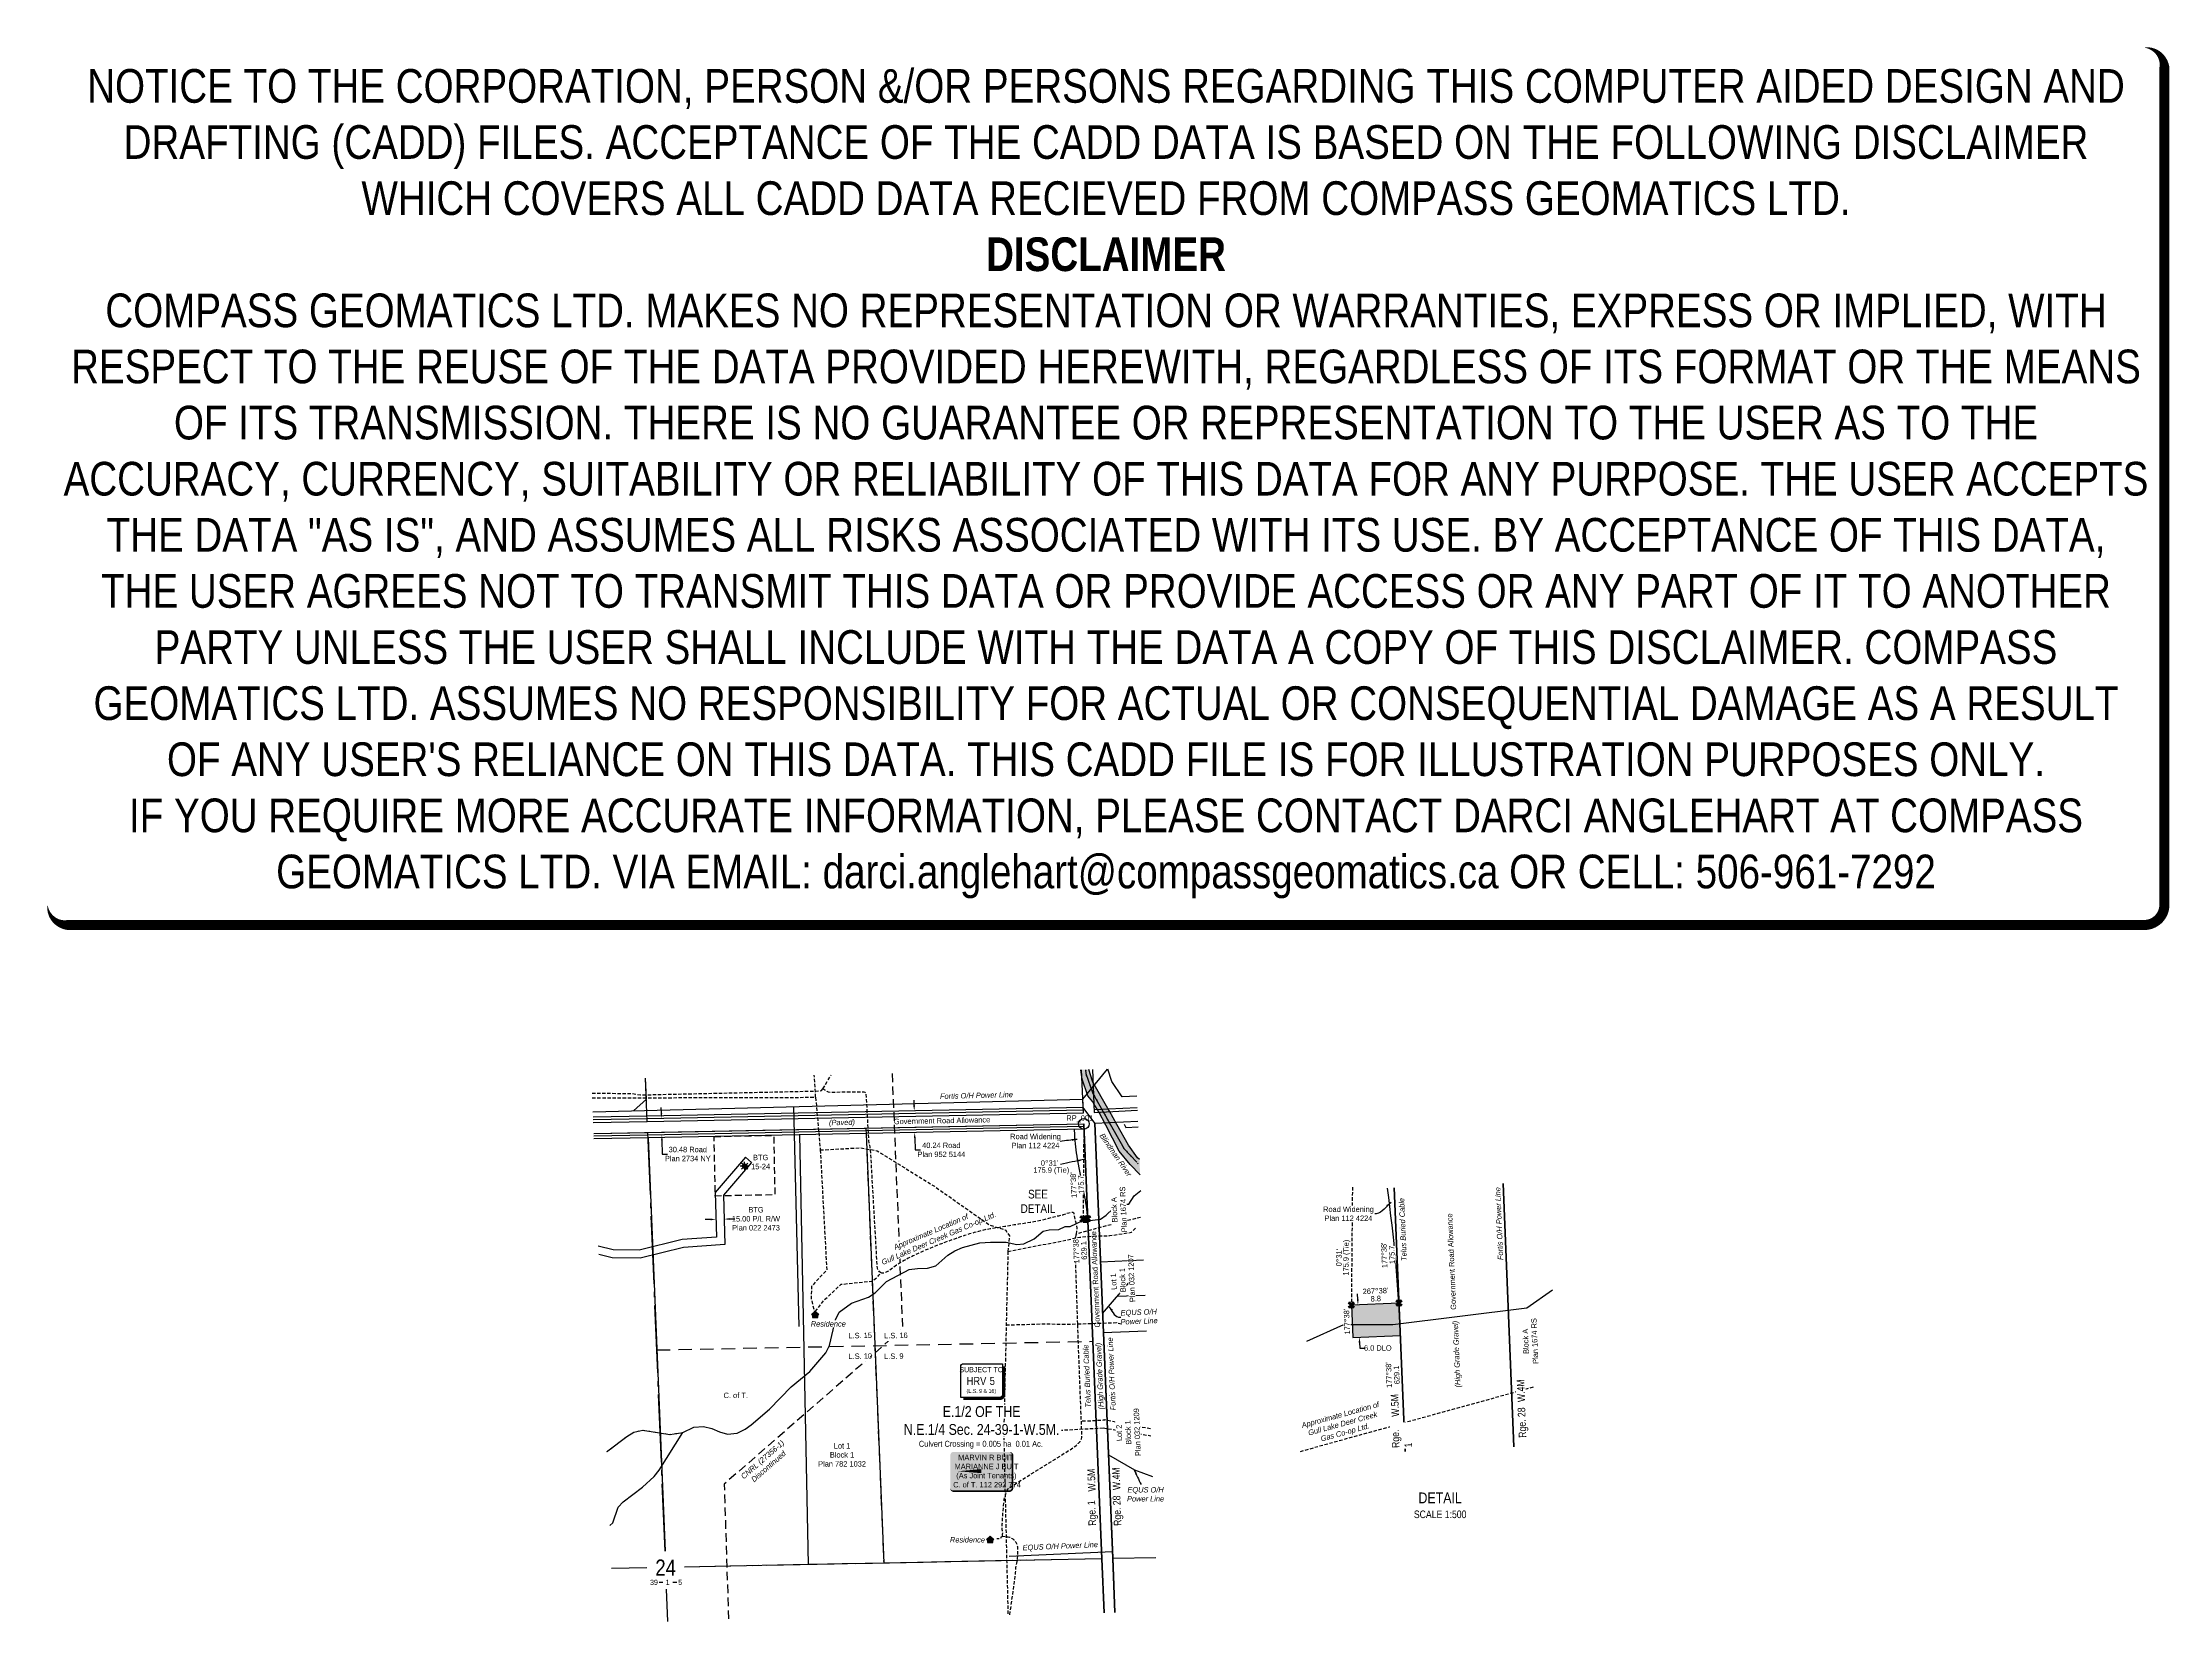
# Model space of a CAD drawing. Extents: x 702136 to 706067, y 5806320 to 5809239.
import ezdxf
from ezdxf.enums import TextEntityAlignment as Align

# ---------------------------------------------------------------- set-up
doc = ezdxf.new("R2010")
doc.units = 0
doc.header["$LTSCALE"] = 5
doc.header["$PDSIZE"] = 0.5
for name, pattern in [('foc-ACCESSROAD', [3.75, 2.5, -1.25]), ('foc-LSD', [8, 5, -3]), ('foc-QUARTERLINE', [33, 25, -3, 2, -3]), ('foc-TIELINE', [1.875, 1.25, -0.625]), ('foc-WHEELTRACKS', [2, 0.4, -1.6]), ('HIDDEN2', [4.7625, 3.175, -1.5875]), ('UG_PIPE', [1.875, 1.25, -0.625])]:
    doc.linetypes.add(name, pattern=pattern)
doc.layers.get('Defpoints').update_dxf_attribs({"color": 9})
for name, color, linetype in [('10', 1, 'Continuous'), ('35', 37, 'Continuous'), ('9', 3, 'Continuous'), ('AS-PIPE-UG', 44, 'UG_PIPE'), ('AS-PIPE-UG-T', 44, 'Continuous'), ('AS-POWER', 104, 'foc-POWER'), ('AS-POWER-T', 104, 'Continuous'), ('AS-RESIDENCE', 14, 'Continuous'), ('AS-TELUS', 224, 'foc-TEL'), ('C-SYMBOL', 7, 'Continuous'), ('CG-NOTES', 7, 'Continuous'), ('CTW', 7, 'Continuous'), ('D-TXT', 6, 'Continuous'), ('DETAIL-T', 7, 'Continuous'), ('F-RW', 190, 'Continuous'), ('F-WS', 190, 'foc-ACCESSROAD'), ('F-WS-S', 8, 'Continuous'), ('L-AREAREQUIRED', 7, 'Continuous'), ('L-BD', 7, 'Continuous'), ('L-BD1', 253, 'Continuous'), ('L-MON', 1, 'Continuous'), ('L-ROAD-T', 7, 'Continuous'), ('L-SEC', 7, 'Continuous'), ('L-SECLBL', 7, 'Continuous'), ('L-SECQ', 8, 'foc-QUARTERLINE'), ('L-SECTION-LSD', 7, 'foc-LSD'), ('L-TIE', 7, 'foc-TIELINE'), ('L-TITLEDB', 4, 'Continuous'), ('L-TITLEDB-T', 4, 'Continuous'), ('P-PROPOSED', 10, 'Continuous'), ('P-PROPOSED-H', 21, 'Continuous'), ('P-TXT', 4, 'Continuous'), ('T-EXISTING RTF', 220, 'HIDDEN2'), ('T-WATER', 160, 'Continuous'), ('T-WATER-H', 133, 'Continuous'), ('T-WATER-P3', 160, 'foc-WHEELTRACKS'), ('T-WATER-T', 170, 'Continuous')]:
    doc.layers.add(name, color=color, linetype=linetype)
doc.layers.add('DISCLAIMER', color=7, linetype='Continuous', plot=False)
doc.layers.add('T-TEXT', color=48, linetype='Continuous', lineweight=18)
doc.styles.add('100L', font='ARIALN.TTF', dxfattribs={"height": 11})
doc.styles.add('175L', font='ARIALN.TTF', dxfattribs={"height": 20})
doc.styles.add('80', font='ARIALN.TTF', dxfattribs={"height": 10})
doc.styles.add('80CG', font='ARIALN.TTF', dxfattribs={"height": 10})
doc.styles.add('80L', font='ARIALN.TTF', dxfattribs={"height": 10})
doc.styles.add('80LS', font='ARIALNI.TTF', dxfattribs={"height": 10})
doc.styles.add('foc-LtypeFont', font='ARIALN.TTF', dxfattribs={"height": 7.35})
doc.styles.add('HRV', font='ARIALN.TTF', dxfattribs={"height": 3})
doc.styles.add('MtXpl_Arial_Narrow', font='ARIALNI.TTF')
doc.styles.add('SIMPLEX', font='ARIALN.TTF')
doc.linetypes.add('foc-POWER', pattern='A,6,-1,["P",foc-LtypeFont,S=0.2,R=0,X=-0.625,Y=-0.75],-1.24,4', length=12.24)
doc.linetypes.add('foc-POWER-NOLINE', pattern='A,0,-4,["P",foc-LtypeFont,S=0.2,R=0,X=-0.625,Y=-0.75],-8.24', length=12.24)
doc.linetypes.add('foc-TEL', pattern='A,2,-1,["T",foc-LtypeFont,S=0.2,R=0,X=-0.425,Y=-0.75],-1.24,8', length=12.24)
doc.linetypes.add('foc-TEL-NOLINE', pattern='A,0,-2,["T",foc-LtypeFont,S=0.2,R=0,X=-0.425,Y=-0.75],-10.24', length=12.24)
doc.linetypes.add('foc-TOPO-flowdirection-NOLINE', pattern='A,0,[">",foc-LtypeFont,S=0.3,R=0,X=0,Y=-0.945],-20,[">",foc-LtypeFont,S=0.3,R=0,X=0,Y=-0.945],0', length=20)
doc.dimstyles.new('Compass 5 000', dxfattribs={"dimscale": 5, "dimtxt": 9, "dimasz": 2, "dimexe": 0.2, "dimexo": 0.0625, "dimgap": 0.5, "dimtad": 0, "dimtih": 1, "dimtoh": 1, "dimzin": 0, "dimdsep": 46, "dimtxsty": '80CG', "dimcen": 0.1, "dimse1": 1, "dimse2": 1, "dimclrd": 256, "dimclrt": 256, "dimaunit": 1, "dimadec": 4, "dimazin": 0, "dimtfac": 0.06, "dimtofl": 0, "dimtmove": 0, "dimatfit": 1, "dimfxl": 0.2, "dimtolj": 1, "dimtzin": 0, "dimlwd": -1, "dimarcsym": 0})

# ---------------------------------------------------------------- blocks, each defined once
blk = doc.blocks.new('L-SECLBL')
at = {"layer": '9', "color": 7}
for p, q in [((-5.1, -27.8), (-12.3, -27.8)), ((20.7, -27.8), (13.5, -27.8))]:
    blk.add_line(p, q, dxfattribs=at)
at = {"layer": '10', "color": 2, "style": 'SIMPLEX'}
blk.add_attdef('SEC', text='', height=30, dxfattribs=at).set_placement((0, 0), align=Align.MIDDLE)
at = {"layer": '10', "color": 5, "style": '80L'}
blk.add_attdef('TWP', text='', height=9.5, dxfattribs=at).set_placement((-14.4, -27.4), align=Align.MIDDLE_RIGHT)
blk.add_attdef('RGE', text='', height=9.5, dxfattribs=at).set_placement((3.6, -27.4), align=Align.MIDDLE_CENTER)
blk.add_attdef('MER', text='', height=9.5, dxfattribs=at).set_placement((23.2, -27.4), align=Align.MIDDLE_LEFT)
blk = doc.blocks.new('*D418')
at = {"layer": 'Defpoints', "color": 0, "transparency": 16777216}
for p in [(703379.6, 5807084), (703394.6, 5807084.4), (703395.2, 5807064.2)]:
    blk.add_point(p, dxfattribs=at)
at = {"layer": 'F-RW', "transparency": 16777216}
for p, q in [((703370.2, 5807063.6), (703360.2, 5807063.3)), ((703405.2, 5807064.5), (703415.2, 5807064.8))]:
    blk.add_line(p, q, dxfattribs=at)
for points in [[(703370.1, 5807065.3), (703370.2, 5807061.9), (703380.2, 5807063.8)], [(703405.1, 5807066.2), (703405.2, 5807062.8), (703395.2, 5807064.2)]]:
    blk.add_solid(points, dxfattribs=at)
at = {"layer": 'F-RW', "transparency": 16777216, "insert": (703454.2, 5807064.8), "char_height": 10, "width": 372.499, "attachment_point": 5, "style": '80CG'}
blk.add_mtext('\\A1;BTG\\P15.00 P/L R/W\\PPlan 022 2473', dxfattribs=at)
blk = doc.blocks.new('HRV')
blk.add_lwpolyline([(-35.1, 31.6), (37.2, 31.6), (37.2, -25.5, -0.414214), (32.2, -30.5), (-40.1, -30.5), (-40.1, 26.6, -0.414214)], format="xyb", close=True)
at = {"const_width": 5, "flags": 128}
blk.add_lwpolyline([(-35.1, -33), (32.2, -33, 0.414214), (39.7, -25.5), (39.7, 26.6)], format="xyb", dxfattribs=at)
at = {"style": '80L'}
blk.add_text('SUBJECT TO', height=9.5, dxfattribs=at).set_placement((-2, 13.1), align=Align.BOTTOM_CENTER)
blk.add_attdef('(N.W.1/4 00)', text='', height=7.12, dxfattribs=at).set_placement((-2, -24.4), align=Align.BOTTOM_CENTER)
at = {"layer": 'CTW', "color": 3, "style": 'HRV'}
blk.add_text('HRV', height=15, dxfattribs=at).set_placement((-10.9, -0.2), align=Align.MIDDLE_CENTER)
blk.add_attdef('0', text='', height=15, dxfattribs=at).set_placement((18.3, -0.2), align=Align.MIDDLE_CENTER)
blk = doc.blocks.new('*D422')
at = {"layer": 'Defpoints', "color": 0, "transparency": 16777216}
for p in [(703279.6, 5807250.3), (703490.4, 5807254.5), (703491, 5807224.1)]:
    blk.add_point(p, dxfattribs=at)
at = {"layer": 'L-TITLEDB', "transparency": 16777216}
for p, q in [((703279.4, 5807260.3), (703279.2, 5807270.3)), ((703280.3, 5807210), (703280.9, 5807184.5)), ((703280.9, 5807184.5), (703290.9, 5807184.5))]:
    blk.add_line(p, q, dxfattribs=at)
for points in [[(703281, 5807260.3), (703277.7, 5807260.3), (703279.6, 5807250.3)], [(703282, 5807210), (703278.7, 5807209.9), (703280.2, 5807220)]]:
    blk.add_solid(points, dxfattribs=at)
at = {"layer": 'L-TITLEDB', "transparency": 16777216, "insert": (703328.2, 5807184.5), "char_height": 10, "attachment_point": 5, "style": '80CG'}
blk.add_mtext('\\A1;30.48 Road\\PPlan 2734 NY', dxfattribs=at)
blk = doc.blocks.new('*D423')
at = {"layer": 'Defpoints', "color": 0, "transparency": 16777216}
for p in [(703815.2, 5807265.8), (703747.4, 5807224.3), (703815.9, 5807225.6)]:
    blk.add_point(p, dxfattribs=at)
at = {"layer": 'L-TITLEDB', "transparency": 16777216}
for p, q in [((703746.5, 5807274.4), (703746.3, 5807284.4)), ((703747.6, 5807214.3), (703748.1, 5807192.3)), ((703748.1, 5807192.3), (703758.1, 5807192.3))]:
    blk.add_line(p, q, dxfattribs=at)
for points in [[(703748.1, 5807274.5), (703744.8, 5807274.4), (703746.7, 5807264.4)], [(703749.3, 5807214.3), (703746, 5807214.2), (703747.4, 5807224.3)]]:
    blk.add_solid(points, dxfattribs=at)
at = {"layer": 'L-TITLEDB', "transparency": 16777216, "insert": (703796.8, 5807192.3), "char_height": 10, "attachment_point": 5, "style": '80CG'}
blk.add_mtext('\\A1;40.24 Road\\PPlan 952 5144', dxfattribs=at)
blk = doc.blocks.new('GAS')
h = blk.add_hatch(color=255)
h.dxf.hatch_style = 1
edge = h.paths.add_edge_path()
edge.add_arc((0, 0), 0.9, 0, 360)
for p, q in [((-0.81, 0), (-1.62, 0)), ((-0.57, 0.57), (-1.14, 1.14)), ((0, 0.81), (0, 1.62)), ((0.57, 0.57), (1.14, 1.14)), ((1.62, 0), (0.81, 0)), ((-0.57, -0.57), (-1.14, -1.14)), ((0, -0.81), (0, -1.62)), ((1.14, -1.14), (0.57, -0.57))]:
    blk.add_line(p, q)
blk.add_circle((0, 0), 0.8)
blk = doc.blocks.new('res_occ')
for points in [[(0.1, 0.89), (-1.26, -0.37), (1.46, -0.37)], [(-0.9, -1.43), (1.1, -1.43), (1.1, -0.37), (-0.9, -0.37)]]:
    blk.add_hatch(color=14).paths.add_polyline_path(points)
at = {"color": 14}
for points in [[(0.1, 0.89), (-1.26, -0.37), (1.46, -0.37)], [(-0.9, -1.43), (1.1, -1.43), (1.1, -0.37), (-0.9, -0.37)]]:
    blk.add_lwpolyline(points, close=True, dxfattribs=at)
blk = doc.blocks.new('*U428')
h = blk.add_hatch(color=59)
edge = h.paths.add_edge_path()
edge.add_line((-51.5, -37), (51.5, -37))
edge.add_arc((51.5, -31), 6, 270, 360)
edge.add_line((57.5, -31), (57.5, 29.5))
edge.add_arc((51.5, 29.5), 6, 0, 90)
edge.add_line((51.5, 35.5), (-51.5, 35.5))
edge.add_arc((-51.5, 29.5), 6, 90, 180)
edge.add_line((-57.5, 29.5), (-57.5, -31))
edge.add_arc((-51.5, -31), 6, 180, 270)
at = {"color": 1, "flags": 128}
blk.add_lwpolyline([(-51.5, -37, 3, 3, 0), (51.5, -37, 3, 3, 0.414214), (57.5, -31, 3, 3, 0), (57.5, 29.5, 3, 0, 0.414214), (51.5, 35.5, 0, 0, 0), (-51.5, 35.5, 0, 0, 0.414214), (-57.5, 29.5, 0, 0, 0), (-57.5, -31, 0, 3, 0.414214)], format="xyseb", close=True, dxfattribs=at)
blk.add_lwpolyline([(-43.9, -0.2, 0, 7.5, 0), (0, 0, 0, 0, 0)], format="xyseb", dxfattribs=at)
at = {"color": 1, "style": '80'}
blk.add_attdef('ENTER_TEXT_001', (-36, -5), '', height=10, dxfattribs=at)
blk = doc.blocks.new('TEMP')
h = blk.add_hatch(color=255)
h.dxf.hatch_style = 1
h.paths.add_polyline_path([(0, 0.25), (-0.67, 1.15), (-0.67, 0.67), (-1.15, 0.67), (-0.25, 0), (-1.15, -0.67), (-0.67, -0.67), (-0.67, -1.15), (0, -0.25), (0.67, -1.15), (0.67, -0.67), (1.15, -0.67), (0.25, 0), (1.15, 0.67), (0.67, 0.67), (0.67, 1.15)])
h.paths.add_polyline_path([(0.57, 0.85), (0.57, 0.57), (0.85, 0.57), (0.08, 0), (0.85, -0.57), (0.57, -0.57), (0.57, -0.85), (0, -0.08), (-0.57, -0.85), (-0.57, -0.57), (-0.85, -0.57), (-0.08, 0), (-0.85, 0.57), (-0.57, 0.57), (-0.57, 0.85), (0, 0.08)], flags=16)
h = blk.add_hatch(color=1)
h.dxf.hatch_style = 1
h.paths.add_polyline_path([(0, 0.08), (-0.57, 0.85), (-0.57, 0.57), (-0.85, 0.57), (-0.08, 0), (-0.85, -0.57), (-0.57, -0.57), (-0.57, -0.85), (0, -0.08), (0.57, -0.85), (0.57, -0.57), (0.85, -0.57), (0.08, 0), (0.85, 0.57), (0.57, 0.57), (0.57, 0.85)])
at = {"color": 1}
for p, q in [((-0.08, 0), (0.08, 0)), ((0, 0.08), (0, -0.08))]:
    blk.add_line(p, q, dxfattribs=at)
at = {"color": 255, "flags": 128}
blk.add_lwpolyline([(-0.25, 0), (-1.15, 0.67), (-0.67, 0.67), (-0.67, 1.15), (0, 0.25), (0.67, 1.15), (0.67, 0.67), (1.15, 0.67), (0.25, 0), (1.15, -0.67), (0.67, -0.67), (0.67, -1.15), (0, -0.25), (-0.67, -1.15), (-0.67, -0.67), (-1.15, -0.67)], close=True, dxfattribs=at)
at = {"color": 1, "flags": 128}
blk.add_lwpolyline([(-0.08, 0), (-0.85, 0.57), (-0.57, 0.57), (-0.57, 0.85), (0, 0.08), (0.57, 0.85), (0.57, 0.57), (0.85, 0.57), (0.08, 0), (0.85, -0.57), (0.57, -0.57), (0.57, -0.85), (0, -0.08), (-0.57, -0.85), (-0.57, -0.57), (-0.85, -0.57)], close=True, dxfattribs=at)
blk = doc.blocks.new('*D439')
at = {"layer": 'Defpoints', "color": 0, "linetype": 'Continuous', "transparency": 16777216}
for p in [(704578.5, 5806906.3), (704569.3, 5806845.9), (704581, 5806846.4)]:
    blk.add_point(p, dxfattribs=at)
at = {"layer": 'P-TXT', "transparency": 16777216}
for p, q in [((704566.4, 5806915.8), (704566, 5806925.8)), ((704569.7, 5806835.9), (704570.1, 5806825.9)), ((704570.1, 5806825.9), (704580.1, 5806825.9))]:
    blk.add_line(p, q, dxfattribs=at)
at = {"layer": 'P-TXT', "linetype": 'Continuous', "transparency": 16777216}
for points in [[(704568.1, 5806915.9), (704564.7, 5806915.8), (704566.8, 5806905.8)], [(704571.4, 5806836), (704568, 5806835.8), (704569.3, 5806845.9)]]:
    blk.add_solid(points, dxfattribs=at)
at = {"layer": 'P-TXT', "linetype": 'Continuous', "transparency": 16777216, "insert": (704603.5, 5806825.9), "char_height": 10, "attachment_point": 5, "style": '80CG'}
blk.add_mtext('\\A1;6.0 DLO', dxfattribs=at)
blk = doc.blocks.new('Disclaimer_Legal')
at = {"layer": 'DISCLAIMER', "color": 254, "flags": 128}
blk.add_lwpolyline([(-3612.9, -1104.6, 37.5, 37.5, 0), (4096.1, -1104.6, 37.5, 37.5, 0.414214), (4171.1, -1029.6, 37.5, 37.5, 0), (4171.1, 2078.7, 37.5, 0, 0.414214), (4096.1, 2153.7, 0, 0, 0), (-3612.9, 2153.7, 0, 0, 0.414214), (-3687.9, 2078.7, 0, 0, 0), (-3687.9, -1029.6, 0, 37.5, 0.414214)], format="xyseb", close=True, dxfattribs=at)
at = {"layer": 'DISCLAIMER', "color": 254, "insert": (241.6, 533.9), "char_height": 125, "width": 7717.568, "attachment_point": 5, "style": '80'}
blk.add_mtext('NOTICE TO THE CORPORATION, PERSON &/OR PERSONS REGARDING THIS COMPUTER AIDED DESIGN AND DRAFTING (CADD) FILES. ACCEPTANCE OF THE CADD DATA IS BASED ON THE FOLLOWING DISCLAIMER WHICH COVERS ALL CADD DATA RECIEVED FROM COMPASS GEOMATICS LTD.\\P{\\fArial Narrow|b1|i0|c0|p34;DISCLAIMER}\\PCOMPASS GEOMATICS LTD. MAKES NO REPRESENTATION OR WARRANTIES, EXPRESS OR IMPLIED, WITH RESPECT TO THE REUSE OF THE DATA PROVIDED HEREWITH, REGARDLESS OF ITS FORMAT OR THE MEANS OF ITS TRANSMISSION. THERE IS NO GUARANTEE OR REPRESENTATION TO THE USER AS TO THE ACCURACY, CURRENCY, SUITABILITY OR RELIABILITY OF THIS DATA FOR ANY PURPOSE. THE USER ACCEPTS THE DATA "AS IS", AND ASSUMES ALL RISKS ASSOCIATED WITH ITS USE. BY ACCEPTANCE OF THIS DATA, THE USER AGREES NOT TO TRANSMIT THIS DATA OR PROVIDE ACCESS OR ANY PART OF IT TO ANOTHER PARTY UNLESS THE USER SHALL INCLUDE WITH THE DATA A COPY OF THIS DISCLAIMER. COMPASS GEOMATICS LTD. ASSUMES NO RESPONSIBILITY FOR ACTUAL OR CONSEQUENTIAL DAMAGE AS A RESULT OF ANY USER\'S RELIANCE ON THIS DATA. THIS CADD FILE IS FOR ILLUSTRATION PURPOSES ONLY.\\PIF YOU REQUIRE MORE ACCURATE INFORMATION, PLEASE CONTACT DARCI ANGLEHART AT COMPASS GEOMATICS LTD. VIA EMAIL: darci.anglehart@compassgeomatics.ca OR CELL: 506-961-7292', dxfattribs=at)

msp = doc.modelspace()

# ---------------------------------------------------------------- hatches: boundary and pattern name
at = {"layer": 'P-PROPOSED-H'}
h = msp.add_hatch(color=256, dxfattribs=at)
h.dxf.hatch_style = 1
h.paths.add_polyline_path([(704067.669, 5807058.903), (704067.421, 5807064.898), (704058.596, 5807064.533), (704058.844, 5807058.538)])
h = msp.add_hatch(color=256, dxfattribs=at)
h.dxf.hatch_style = 1
h.paths.add_polyline_path([(704645.285, 5806849.034), (704642.805, 5806908.982), (704554.553, 5806905.332), (704557.032, 5806845.384)])
at = {"layer": 'T-WATER-H'}
h = msp.add_hatch(color=256, dxfattribs=at)
h.dxf.hatch_style = 1
h.paths.add_polyline_path([(704164.142, 5807146.207), (704145.567, 5807165.245), (704125.451, 5807189.673), (704101.02, 5807237.858), (704087.786, 5807262.551), (704078.677, 5807277.557), (704076.605, 5807280.967), (704067.758, 5807292.33), (704056.942, 5807323.027), (704054.582, 5807340.299), (704069.438, 5807340.589), (704075.887, 5807319.49), (704077.046, 5807317.426), (704104.503, 5807268.578), (704107.348, 5807263.511), (704121.19, 5807238.854), (704142.585, 5807201.056), (704159.593, 5807177.431), (704162.969, 5807174.572)])

# ---------------------------------------------------------------- linework, layer by layer
at = {"layer": '35', "color": 3}
msp.add_circle((704060.166, 5807240.389), 10, dxfattribs=at)
at = {"layer": 'AS-PIPE-UG'}
for p, q in [((703151.509, 5807288.352), (703564.488, 5807289.433)), ((703564.488, 5807289.433), (703572.984, 5807192.086)), ((703911.977, 5806668.725), (704096.084, 5806678.201)), ((703911.977, 5806668.725), (703919.914, 5806332.855))]:
    msp.add_line(p, q, dxfattribs=at)
at = {"layer": 'AS-PIPE-UG', "flags": 128}
for points in [[(703564.488, 5807289.433), (703561.866, 5807330.651)], [(703577.991, 5807305.305), (703579.226, 5807306.943), (703586.96, 5807320.451), (703593.365, 5807331.268)], [(703151.155, 5807296.967), (703163.466, 5807297.116), (703224.059, 5807296.439), (703233.082, 5807295.184), (703240.935, 5807294.272), (703255.01, 5807294.168), (703571.199, 5807301.249), (703575.259, 5807302.143), (703577.808, 5807305.062), (703577.991, 5807305.305)], [(703685.741, 5806964.802), (703684.235, 5806965.327), (703682.321, 5806966.918), (703680.621, 5806969.014), (703679.294, 5806971.287), (703678.515, 5806973.716), (703666.037, 5807191.691), (703666.044, 5807192.535), (703665.452, 5807195.084), (703665.043, 5807197.731), (703664.493, 5807200.434), (703663.982, 5807203.104), (703663.461, 5807205.741), (703663.049, 5807208.278), (703662.696, 5807210.646), (703662.582, 5807212.667), (703658.088, 5807296.334), (703657.577, 5807296.877), (703655.912, 5807298.246), (703653.855, 5807298.806), (703651.667, 5807298.869), (703649.18, 5807298.892), (703646.777, 5807298.857), (703593.425, 5807298.518), (703591.123, 5807298.505), (703588.436, 5807299.122), (703585.813, 5807300.266), (703583.671, 5807301.62), (703581.36, 5807302.879), (703577.991, 5807305.305)], [(703572.984, 5807192.086), (703646.516, 5807196.073), (703678.104, 5807190.67), (703783.908, 5807125.017), (703886.503, 5807052.999), (703915.285, 5807044.137), (703922.841, 5807033.237), (703919.864, 5807004.328)], [(703572.984, 5807192.086), (703584.926, 5806970.203), (703556.626, 5806939.741), (703556.301, 5806916.544), (703562.848, 5806889.673)], [(704046.305, 5807036.646), (704046.695, 5807038.469), (704047.106, 5807040.832), (704047.584, 5807043.131), (704047.872, 5807045.394), (704047.96, 5807047.46), (704042.107, 5807075.044), (704041.593, 5807075.468), (704039.701, 5807076.762), (704037.307, 5807076.543), (704034.853, 5807076.011), (704032.512, 5807075.463), (704021.893, 5807072.195), (704021.8, 5807071.947), (704021.145, 5807071.698), (704018.236, 5807071.05), (704013.224, 5807069.965), (704007.429, 5807068.592), (704001.334, 5807066.975), (703994.906, 5807065.267), (703988.322, 5807063.527), (703981.582, 5807061.874), (703974.672, 5807060.306), (703967.747, 5807059.046), (703960.811, 5807058.062), (703953.755, 5807056.964), (703946.56, 5807055.732), (703939.225, 5807054.598), (703931.132, 5807053.451), (703922.805, 5807052.07), (703913.943, 5807050.417), (703904.256, 5807048.942), (703895.277, 5807047.514), (703887.209, 5807046.155), (703880.134, 5807045.007), (703872.792, 5807043.441), (703865.405, 5807041.402), (703857.467, 5807039.305), (703848.753, 5807036.78), (703839.639, 5807033.706), (703830.412, 5807030.576), (703821.203, 5807027.41), (703811.707, 5807024.047), (703801.66, 5807020.507), (703791.57, 5807016.676), (703781.849, 5807012.751), (703772.359, 5807008.908), (703763.034, 5807004.922), (703753.765, 5807000.566), (703744.602, 5806996.093), (703735.594, 5806991.944), (703728.1, 5806987.618), (703720.865, 5806983.474), (703714.04, 5806978.849), (703707.652, 5806974.31), (703697.467, 5806967.193), (703695.92, 5806966.509), (703693.865, 5806965.443), (703691.438, 5806964.734), (703688.844, 5806964.447), (703686.568, 5806964.515), (703685.741, 5806964.802)], [(704048.75, 5806870.517), (704044.078, 5807020.033), (704043.762, 5807020.696), (704043.933, 5807021.836), (704044.111, 5807024.202), (704044.265, 5807026.666), (704044.692, 5807029.12), (704045.098, 5807031.554), (704045.685, 5807033.856), (704046.172, 5807036.022), (704046.305, 5807036.646)], [(704165.056, 5807067.404), (704094.524, 5807049.981), (704046.305, 5807036.646)], [(704078.185, 5807032.935), (704107.928, 5807033.679), (704148.204, 5807039.895), (704156.083, 5807048.25)], [(703919.864, 5807004.328), (703916.671, 5806868.628), (703911.977, 5806668.725)], [(703919.864, 5807004.328), (703956.852, 5807012.047), (704012.814, 5807022.367), (704052.574, 5807030.985), (704078.185, 5807032.935)], [(703563.846, 5806893.19), (703580.094, 5806914.385), (703611.722, 5806943.754), (703667.795, 5806949.462), (703668.038, 5806949.597), (703677.431, 5806955.845), (703678.646, 5806957.216), (703680.077, 5806958.687), (703681.292, 5806960.371), (703682.264, 5806961.669), (703683.401, 5806962.942), (703685.87, 5806964.758)], [(703910.131, 5806477.749), (703910.08, 5806479.982), (703910.035, 5806482.074), (703910.141, 5806483.725), (703909.775, 5806485.941), (703909.587, 5806488.104), (703909.474, 5806490.099), (703909.198, 5806492.317), (703909.237, 5806494.654), (703909.205, 5806496.903), (703909.282, 5806498.977), (703909.253, 5806500.813), (703909.547, 5806502.544), (703909.794, 5806504.227), (703909.817, 5806506.069), (703909.767, 5806507.831), (703909.716, 5806509.727), (703912.589, 5806542.355), (703912.603, 5806544.394), (703913.127, 5806546.705), (703913.615, 5806549.019), (703914.375, 5806551.346), (703915.464, 5806553.232), (703917.214, 5806560.069), (703917.35, 5806560.656), (703918.581, 5806563.051), (703920.136, 5806565.332), (703922.082, 5806567.291), (703924.392, 5806568.81), (703926.52, 5806570.143), (703928.544, 5806571.605), (704041.696, 5806642.281), (704043.676, 5806643.743), (704045.681, 5806645.459), (704047.667, 5806647.287), (704049.66, 5806649.122), (704051.558, 5806651.119), (704053.209, 5806653.243), (704054.536, 5806655.567), (704055.573, 5806658.121), (704056.375, 5806660.568), (704056.583, 5806663.203), (704048.75, 5806870.517)], [(703916.671, 5806868.628), (703991.585, 5806870.701), (704029.359, 5806869.732), (704048.75, 5806870.517)], [(704048.75, 5806870.517), (704120.224, 5806872.887), (704133.285, 5806869.753), (704175.514, 5806871.15)], [(704890.43, 5806753.339), (704459.427, 5806634.147)], [(704183.571, 5806676.297), (704099.028, 5806692.874), (704098.194, 5806692.601), (704095.721, 5806692.3), (704093.012, 5806692.123), (704090.418, 5806691.887), (704088.069, 5806691.669), (704085.849, 5806691.686), (704083.666, 5806691.715), (704082.419, 5806691.868), (704081.055, 5806691.479), (704078.176, 5806691.133), (704075.113, 5806690.996), (704071.91, 5806690.862), (704068.899, 5806690.742), (704065.938, 5806690.725), (704063.164, 5806690.712), (704060.321, 5806690.674), (704057.869, 5806690.755), (704056.144, 5806690.896), (704055.972, 5806690.949)], [(704096.084, 5806678.201), (704184.09, 5806663.745)], [(703910.131, 5806477.749), (703906.852, 5806476.382), (703906.887, 5806474.819), (703906.085, 5806473.427), (703899.6, 5806472.988)], [(703923.325, 5806332.923), (703933.713, 5806405.831), (703933.845, 5806408.045), (703934.125, 5806410.968), (703934.246, 5806413.963), (703934.434, 5806417.052), (703934.529, 5806419.912), (703935.059, 5806422.831), (703935.867, 5806425.633), (703936.26, 5806428.428), (703936.688, 5806431.18), (703936.99, 5806433.522), (703937.357, 5806435.493), (703937.759, 5806437.863), (703937.982, 5806440.691), (703937.971, 5806443.684), (703938.146, 5806446.673), (703938.321, 5806449.637), (703938.453, 5806452.593), (703938.45, 5806455.703), (703938.135, 5806458.695), (703937.328, 5806461.51), (703936.388, 5806463.978), (703934.924, 5806466.385), (703933.155, 5806468.611), (703931.491, 5806470.931), (703929.572, 5806472.811), (703927.362, 5806474.064), (703924.96, 5806475.075), (703922.486, 5806475.756), (703920.504, 5806476.128), (703910.361, 5806477.353), (703910.131, 5806477.749)]]:
    msp.add_lwpolyline(points, dxfattribs=at)
at = {"layer": 'AS-POWER', "linetype": 'foc-POWER-NOLINE'}
for p, q in [((704113.526, 5806436.708), (704080.258, 5807241.376)), ((704855.125, 5806643.118), (704834.982, 5807130.313))]:
    msp.add_line(p, q, dxfattribs=at)
at = {"layer": 'AS-POWER'}
for points in [[(703227.65, 5807264.323), (703251.642, 5807285.725), (703250.005, 5807324.544)], [(704080.258, 5807241.376), (704058.932, 5807270.545), (704058.311, 5807285.75), (704103.914, 5807341.265)], [(703152.579, 5807262.387), (704058.311, 5807285.75)], [(703534.017, 5806865.525), (703524.357, 5807271.977)]]:
    msp.add_lwpolyline(points, dxfattribs=at)
at = {"layer": 'AS-POWER', "flags": 128}
for points in [[(704094.799, 5806889.66), (704146.932, 5806950.718)], [(704122.031, 5806921.554), (704173.349, 5806923.531)], [(704105.609, 5806628.207), (704153.666, 5806600.928), (704187.202, 5806588.473)], [(703922.353, 5806441.376), (704112.983, 5806449.848)]]:
    msp.add_lwpolyline(points, dxfattribs=at)
at = {"layer": 'AS-POWER', "linetype": 'foc-POWER-NOLINE', "flags": 128}
msp.add_lwpolyline([(704117.655, 5806336.77), (704113.526, 5806436.708)], dxfattribs=at)
at = {"layer": 'AS-TELUS', "linetype": 'foc-TEL-NOLINE', "flags": 128}
for points in [[(703154.216, 5807222.623), (704060.166, 5807240.389)], [(704097.538, 5806336.371), (704093.41, 5806436.305), (704060.166, 5807240.389)], [(704080.258, 5807241.376), (704160.045, 5807245.293)], [(704654.141, 5806634.808), (704633.998, 5807122.003)]]:
    msp.add_lwpolyline(points, dxfattribs=at)
at = {"layer": 'F-RW', "flags": 128}
for points in [[(703434.745, 5807178.556), (703378.862, 5807113.701), (703381.041, 5807031.011), (703317.891, 5807026.724), (703238.476, 5807006.95), (703190.182, 5807007.586), (703162.801, 5807014.169)], [(703434.749, 5807178.56), (703446.108, 5807168.765), (703394.009, 5807108.301), (703396.414, 5807017.02), (703320.229, 5807011.849), (703240.218, 5806991.926), (703188.307, 5806992.61), (703163.443, 5806998.588)]]:
    msp.add_lwpolyline(points, dxfattribs=at)
at = {"layer": 'F-WS', "flags": 128}
msp.add_lwpolyline([(703376.892, 5807216.938), (703486.868, 5807219.085), (703489.016, 5807109.109), (703379.039, 5807106.961)], close=True, dxfattribs=at)
at = {"layer": 'L-SEC', "flags": 128}
for points in [[(704059.344, 5807260.493), (704056.079, 5807340.328)], [(704076.194, 5807340.722), (704079.435, 5807261.475)], [(703153.388, 5807242.726), (703253.37, 5807244.712)], [(703253.37, 5807244.712), (704059.344, 5807260.493)], [(703254.217, 5807224.609), (704060.166, 5807240.389)], [(704060.166, 5807240.389), (704093.41, 5806436.305)], [(704079.435, 5807261.475), (704159.214, 5807265.391)], [(704080.258, 5807241.376), (704160.045, 5807245.293)], [(704080.258, 5807241.376), (704113.504, 5806437.252)], [(703154.216, 5807222.623), (703254.217, 5807224.609)], [(704633.998, 5807122.003), (704654.141, 5806634.808)], [(704834.982, 5807130.313), (704855.125, 5806643.118)], [(704093.41, 5806436.305), (704097.538, 5806336.371)], [(704113.504, 5806437.252), (704117.655, 5806336.77)]]:
    msp.add_lwpolyline(points, dxfattribs=at)
at = {"layer": 'L-SECQ', "flags": 128}
for points in [[(703253.37, 5807244.712), (703250.005, 5807324.544)], [(703286.04, 5806450.144), (703254.217, 5807224.609)], [(703252.539, 5806419.471), (703187.347, 5806418.166)], [(704093.41, 5806436.305), (703321.805, 5806420.858)], [(704193.41, 5806438.308), (704113.526, 5806436.708)], [(703291.371, 5806320.414), (703288.914, 5806380.206)]]:
    msp.add_lwpolyline(points, dxfattribs=at)
at = {"layer": 'L-SECTION-LSD', "flags": 128}
for points in [[(703657.191, 5807232.499), (703690.334, 5806428.236)], [(703270.747, 5806822.332), (704076.788, 5806838.348)]]:
    msp.add_lwpolyline(points, dxfattribs=at)
at = {"layer": 'L-TIE', "flags": 128}
for points in [[(704060.166, 5807240.389), (704058.596, 5807064.533)], [(704556.499, 5807123.325), (704554.553, 5806905.332)]]:
    msp.add_lwpolyline(points, dxfattribs=at)
at = {"layer": 'L-TITLEDB', "flags": 128}
for points in [[(704158.138, 5807291.424), (704131.209, 5807290.137), (704112.187, 5807318.704), (704104.751, 5807341.281)], [(703252.948, 5807254.761), (703152.975, 5807252.777)], [(704059.132, 5807265.668), (703253.157, 5807249.773), (703153.179, 5807247.801)], [(704058.932, 5807270.545), (703252.948, 5807254.761)], [(704060.38, 5807235.213), (703254.428, 5807219.536)], [(704079.181, 5807266.648), (704158.96, 5807270.565)], [(704134.441, 5807239.511), (704137.931, 5807233.9), (704160.47, 5807235.023)], [(703254.428, 5807219.536), (703154.426, 5807217.537)], [(703254.632, 5807214.559), (703154.63, 5807212.573)], [(704060.58, 5807230.297), (703254.632, 5807214.559)], [(703254.632, 5807214.559), (703286.04, 5806450.144)], [(703551.297, 5806425.573), (703535.537, 5807220.15)], [(703657.606, 5807222.428), (703690.334, 5806428.236)], [(704090.743, 5806985.203), (704170.637, 5806989.11)], [(704096.145, 5806854.6), (704176.062, 5806857.902)], [(703551.297, 5806425.573), (703321.805, 5806420.858)], [(703690.334, 5806428.236), (703551.297, 5806425.573)], [(704093.41, 5806436.305), (703690.334, 5806428.236)]]:
    msp.add_lwpolyline(points, dxfattribs=at)
for points in [[(704067.674, 5807058.788, 0.04125707), (704061.923, 5807105.694), (704048.564, 5807175.215, -0.03706095), (704043.263, 5807220.808), (704043.015, 5807229.995)], [(704645.33, 5806847.884, 0.02395046), (704621.35, 5807121.48, 0.02395046)]]:
    msp.add_lwpolyline(points, format="xyb", dxfattribs=at)
at = {"layer": 'P-PROPOSED', "flags": 128}
for points in [[(704067.669, 5807058.903), (704067.421, 5807064.898), (704058.596, 5807064.533), (704058.844, 5807058.538)], [(704645.285, 5806849.034), (704642.805, 5806908.982), (704554.553, 5806905.332), (704557.032, 5806845.384)]]:
    msp.add_lwpolyline(points, close=True, dxfattribs=at)
at = {"layer": 'T-EXISTING RTF', "flags": 128}
msp.add_lwpolyline([(703705.801, 5807333.469), (703724.993, 5806861.367), (703395.438, 5806574.379), (703403.494, 5806322.633)], dxfattribs=at)
at = {"layer": 'T-WATER', "flags": 128}
for points in [[(704164.142, 5807146.207), (704145.567, 5807165.245), (704125.451, 5807189.673), (704101.02, 5807237.858), (704087.786, 5807262.551), (704078.677, 5807277.557), (704076.605, 5807280.967), (704067.758, 5807292.33), (704056.942, 5807323.027), (704054.582, 5807340.299)], [(704162.969, 5807174.572), (704159.593, 5807177.431), (704142.585, 5807201.056), (704121.19, 5807238.854), (704107.348, 5807263.511), (704104.503, 5807268.578), (704077.046, 5807317.426), (704075.887, 5807319.49), (704069.438, 5807340.589)], [(703184.054, 5806498.109), (703189.524, 5806502.847), (703199.202, 5806531.572), (703208.85, 5806541.884), (703244.438, 5806568.754), (703265.921, 5806588.405), (703275.058, 5806600.03), (703318.981, 5806669.691), (703339.615, 5806679.377), (703357.026, 5806681.071), (703372.874, 5806677.017), (703386.603, 5806670.75), (703401.739, 5806666.378), (703419.503, 5806668.5), (703433.908, 5806675.665), (703445.589, 5806683.737), (703479.206, 5806712.788), (703519.296, 5806754.313), (703554, 5806782.728), (703582.999, 5806817.037), (703590.048, 5806830.665), (703601.439, 5806877.957), (703607.873, 5806892.233), (703630.988, 5806908.728), (703662.159, 5806919.86), (703674.318, 5806927.879), (703695.352, 5806948.905), (703716.374, 5806959.966), (703724.373, 5806964.176), (703729.06, 5806966.641), (703737.54, 5806970.923), (703752.892, 5806973.233), (703771.477, 5806973.448), (703786.546, 5806977.799), (703808.998, 5806997.289), (703821.459, 5807005.376), (703835.65, 5807011.514), (703868.125, 5807020.506), (703887.416, 5807021.698), (703916.68, 5807021.514), (703936.415, 5807017.098), (703949.081, 5807018.57), (703968.228, 5807027.697), (703985.018, 5807041.829), (703996.211, 5807044.479), (704013.885, 5807044.773), (704025.667, 5807050.367), (704035.093, 5807050.661), (704046.875, 5807056.255), (704057.185, 5807060.966), (704066.248, 5807060.923), (704091.036, 5807064.046), (704101.692, 5807071.447), (704113.549, 5807082.971), (704125.738, 5807091.766), (704143.122, 5807091.652), (704152.903, 5807107.147), (704159.363, 5807112.496), (704165.341, 5807117.21)], [(704472.417, 5806838.581), (704540.442, 5806869.663), (704631.077, 5806869.238), (704878.958, 5806900.468), (704926.375, 5806933.403)]]:
    msp.add_lwpolyline(points, dxfattribs=at)
at = {"layer": 'T-WATER', "linetype": 'foc-TOPO-flowdirection-NOLINE', "flags": 128}
for points in [[(703184.054, 5806498.109), (703189.524, 5806502.847), (703199.202, 5806531.572), (703208.85, 5806541.884), (703244.438, 5806568.754), (703265.921, 5806588.405), (703275.058, 5806600.03), (703318.981, 5806669.691), (703339.615, 5806679.377), (703357.026, 5806681.071), (703372.874, 5806677.017), (703386.603, 5806670.75), (703401.739, 5806666.378), (703419.503, 5806668.5), (703433.908, 5806675.665), (703445.589, 5806683.737), (703479.206, 5806712.788), (703519.296, 5806754.313), (703554, 5806782.728), (703582.999, 5806817.037), (703590.048, 5806830.665), (703601.439, 5806877.957), (703607.873, 5806892.233), (703630.988, 5806908.728), (703662.159, 5806919.86), (703674.318, 5806927.879), (703695.352, 5806948.905), (703716.374, 5806959.966), (703724.373, 5806964.176), (703729.06, 5806966.641), (703737.54, 5806970.923), (703752.892, 5806973.233), (703771.477, 5806973.448), (703786.546, 5806977.799), (703808.998, 5806997.289), (703821.459, 5807005.376), (703835.65, 5807011.514), (703868.125, 5807020.506), (703887.416, 5807021.698), (703916.68, 5807021.514), (703936.415, 5807017.098), (703949.081, 5807018.57), (703968.228, 5807027.697), (703985.018, 5807041.829), (703996.211, 5807044.479), (704013.885, 5807044.773), (704025.667, 5807050.367), (704035.093, 5807050.661), (704046.875, 5807056.255), (704057.185, 5807060.966), (704066.248, 5807060.923), (704091.036, 5807064.046), (704101.692, 5807071.447), (704113.549, 5807082.971), (704125.738, 5807091.766), (704143.122, 5807091.652), (704152.903, 5807107.147), (704159.363, 5807112.496), (704165.341, 5807117.21)], [(704472.417, 5806838.581), (704540.442, 5806869.663), (704631.077, 5806869.238), (704878.958, 5806900.468), (704926.375, 5806933.403)]]:
    msp.add_lwpolyline(points, dxfattribs=at)
at = {"layer": 'T-WATER-P3', "flags": 128}
for points in [[(704063.514, 5807340.473), (704063.721, 5807333.225), (704076.772, 5807296.555), (704134.411, 5807194.303), (704163.428, 5807163.469)], [(703178.44, 5806634.421), (703180.387, 5806635.562), (703215.435, 5806662.358), (703228.562, 5806670.4), (703245.027, 5806674.119), (703295.133, 5806666.176), (703318.981, 5806669.691)]]:
    msp.add_lwpolyline(points, dxfattribs=at)
at = {"layer": 'T-WATER-P3', "linetype": 'foc-TOPO-flowdirection-NOLINE', "flags": 128}
for points in [[(704063.514, 5807340.473), (704063.721, 5807333.225), (704076.772, 5807296.555), (704134.411, 5807194.303), (704157.847, 5807169.401)], [(703178.44, 5806634.421), (703180.387, 5806635.562), (703215.435, 5806662.358), (703228.562, 5806670.4), (703245.027, 5806674.119), (703295.133, 5806666.176), (703318.981, 5806669.691)]]:
    msp.add_lwpolyline(points, dxfattribs=at)

# ---------------------------------------------------------------- block references
at = {"xscale": 0.4978250177483282, "yscale": 0.4978250177483282, "zscale": 0.4978250177483282}
msp.add_blockref('Disclaimer_Legal', (703980.826, 5808157.859), dxfattribs=at)
at = {"layer": 'AS-RESIDENCE', "xscale": 4.999884999999996, "yscale": 4.999884999999996, "zscale": 4.999884999999996}
for p in [(703562.848, 5806889.673), (703886.367, 5806473.546)]:
    msp.add_blockref('res_occ', p, dxfattribs=at)
at = {"layer": 'CG-NOTES', "xscale": 0.999977, "yscale": 0.999977, "zscale": 0.999977}
msp.add_blockref('HRV', (703872.67, 5806765.245), dxfattribs=at).add_auto_attribs({'(N.W.1/4 00)': '(L.S. 9 & 16)', '0': '5'})
at = {"layer": 'CG-NOTES'}
ref = msp.add_blockref('*U428', (703870.871, 5806598.343), dxfattribs=dict(at, xscale=0.999977, yscale=0.999977, zscale=0.999977))
ref.add_attrib('ENTER_TEXT_001', 'MARVIN R BUIT', (703827.915, 5806618.602), dxfattribs={"layer": '0', "color": 1, "height": 9.99977, "style": '80'})
ref.add_attrib('ENTER_TEXT_002', 'MARIANNE J BUIT', (703821.231, 5806601.936), dxfattribs={"layer": '0', "color": 1, "height": 9.99977, "style": '80'})
ref.add_attrib('ENTER_TEXT_003', '(As Joint Tenants)', (703824.392, 5806585.099), dxfattribs={"layer": '0', "color": 1, "height": 9.99977, "style": '80'})
ref.add_attrib('ENTER_TEXT_004', 'C. of T. 112 292 774', (703818.652, 5806568.255), dxfattribs={"layer": '0', "color": 1, "height": 9.99977, "style": '80'})
at = {"layer": 'F-WS-S', "xscale": 4.999884999999996, "yscale": 4.999884999999996, "zscale": 4.999884999999996}
msp.add_blockref('GAS', (703433.13, 5807162.18), dxfattribs=at)
at = {"layer": 'L-MON', "linetype": 'Continuous', "xscale": 4.999884999999998, "yscale": 4.999884999999998, "zscale": 4.999884999999998}
for p in [(704058.596, 5807064.533), (704067.421, 5807064.898), (704642.805, 5806908.982)]:
    msp.add_blockref('TEMP', p, dxfattribs=at)
at = {"layer": 'L-SECLBL', "xscale": 0.999977, "yscale": 0.999977, "zscale": 0.999977}
msp.add_blockref('L-SECLBL', (703287.272, 5806420.167), dxfattribs=at).add_auto_attribs({'SEC': '24', 'TWP': '39', 'RGE': '1', 'MER': '5'})

# ---------------------------------------------------------------- texts
at = {"layer": '35', "color": 3, "style": '80'}
msp.add_attdef('RP_001', (704027.806, 5807246.143), 'RP', height=9.9998, dxfattribs=at)
at = {"layer": 'AS-PIPE-UG-T', "insert": (704538.959, 5806684.944), "char_height": 9.99977, "width": 125.13805, "attachment_point": 5, "rotation": 15.458489, "style": '80CG'}
msp.add_mtext('\\A1;{\\fArial Narrow|b0|i1|c0|p34;Approximate Location of\\PGull Lake Deer Creek\\PGas Co-op Ltd.}', dxfattribs=at)
at = {"layer": 'AS-POWER-T', "char_height": 9.99977, "attachment_point": 2, "style": '80L'}
for s, insert, width, rotation in [('{\\fArial Narrow|b0|i1|c0|p34;Fortis O/H Power Line}', (703861.557, 5807298.006), 114.10687, 1.477608), ('{\\fArial Narrow|b0|i1|c0|p34;Fortis O/H Power Line}', (704822.602, 5807055.686), 114.10687, 92.367516), ('{\\fArial Narrow|b0|i1|c0|p34;EQUS O/H Power Line}', (704016.364, 5806464.887), 116.31833, 2.544726)]:
    msp.add_mtext(s, dxfattribs=dict(at, insert=insert, width=width, rotation=rotation))
at = {"layer": 'AS-POWER-T', "insert": (704174.259, 5806568.9), "char_height": 9.99977, "width": 57.11779, "attachment_point": 2, "style": '80L'}
msp.add_mtext('{\\fArial Narrow|b0|i1|c0|p34;EQUS O/H\\PPower Line}', dxfattribs=at)
at = {"layer": 'AS-RESIDENCE', "insert": (703845.081, 5806471.37), "char_height": 9.99977, "attachment_point": 5, "style": '80CG'}
msp.add_mtext('\\A1;{\\fArial Narrow|b0|i1|c0|p34;Residence}', dxfattribs=at)
at = {"layer": 'AS-TELUS', "char_height": 9.99977, "width": 97.23282, "attachment_point": 2, "rotation": 92.367516, "style": '80L'}
for insert in [(704644.635, 5807044.976), (704060.885, 5806773.858)]:
    msp.add_mtext('{\\fArial Narrow|b0|i1|c0|p34;Telus Buried Cable}', dxfattribs=dict(at, insert=insert))
at = {"layer": 'D-TXT', "color": 3, "char_height": 13.9997, "attachment_point": 1, "rotation": 92.367518, "style": '80L'}
for s, width, insert in [('W.5M', 44.80336, (704628.948, 5806698.601)), ('Rge. 28', 108.91663, (704864.08, 5806659.694)), ('W.4M', 44.80336, (704113.789, 5806563.132)), ('W.5M', 44.80336, (704068.095, 5806560.488)), ('Rge. 1', 63.85962, (704068.815, 5806496.967)), ('Rge. 28', 108.91663, (704115.695, 5806496.826))]:
    msp.add_mtext_dynamic_manual_height_columns(s, width=width, gutter_width=47.499, heights=[0], dxfattribs=dict(at, insert=insert))
at = {"layer": 'DETAIL-T', "color": 3, "attachment_point": 5, "style": '80CG'}
for s, insert, char_height, width in [('SEE\\PDETAIL', (703975.38, 5807097.072), 15.9996, 63.63466), ('DETAIL\\P{\\H0.7x;SCALE 1:500}', (704718.709, 5806535.094), 19.99954, 96.58386)]:
    msp.add_mtext(s, dxfattribs=dict(at, insert=insert, char_height=char_height, width=width))
at = {"layer": 'F-RW', "insert": (703462.773, 5807169.735), "char_height": 9.9998, "width": 28.83058, "attachment_point": 5, "style": '80CG'}
msp.add_mtext('\\A1;BTG\\P15-24', dxfattribs=at)
at = {"layer": 'L-BD', "linetype": 'Continuous', "style": '80L'}
for s, rotation, p in [("177%%d38'", 92.3674, (704041.079, 5807127.126)), ('629.1', 92.3675, (704060.336, 5807006.294)), ("177%%d38'", 92.3674, (704615.383, 5806997.343)), ('629.1', 92.3675, (704638.269, 5806776.155))]:
    msp.add_text(s, height=9.9998, rotation=rotation, dxfattribs=at).set_placement(p, align=Align.MIDDLE)
at = {"layer": 'L-BD', "style": '80L'}
for s, height, p in [("0%%d31'", 9.9998, (704531.586, 5806993.058)), ('175.9 (Tie)', 9.99977, (704545.835, 5806992.931))]:
    msp.add_text(s, height=height, rotation=89.4885, dxfattribs=at).set_placement(p, align=Align.MIDDLE)
at = {"layer": 'L-BD', "insert": (703966.19, 5807172.929), "char_height": 9.99977, "width": 54.7986, "attachment_point": 1, "line_spacing_factor": 0.775805, "style": '80L'}
msp.add_mtext("\\pi14.46304;0°31' \\P\\pi0.6639;175.9 (Tie)", dxfattribs=at)
at = {"layer": 'L-BD1', "linetype": 'Continuous', "style": '80L'}
for s, p in [("267%%d38'", (704599.136, 5806931.472)), ('8.8', (704599.725, 5806917.234))]:
    msp.add_text(s, height=9.9998, rotation=2.3683, dxfattribs=at).set_placement(p, align=Align.MIDDLE)
at = {"layer": 'L-ROAD-T', "style": '80L'}
for rotation, p in [(1.121708, (703798.037, 5807246.384)), (92.367505, (704739.741, 5806985.677)), (92.367505, (704081.447, 5806952.887))]:
    msp.add_text('Government Road Allowance', height=9.99977, rotation=rotation, dxfattribs=at).set_placement(p, align=Align.MIDDLE_CENTER)
at = {"layer": 'L-TITLEDB-T', "linetype": 'Continuous', "style": '80CG'}
msp.add_text('Lot 1', height=10, rotation=92.367516, dxfattribs=at).set_placement((704120.779, 5806933.728))
at = {"layer": 'L-TITLEDB-T', "insert": (703970.819, 5807208.549), "char_height": 9.99977, "attachment_point": 5, "style": '80CG'}
msp.add_mtext('\\A1;Road Widening\\PPlan 112 4224', dxfattribs=at)
at = {"layer": 'L-TITLEDB-T', "char_height": 10, "attachment_point": 5, "style": '80CG'}
for s, insert, width in [('\\A1;C. of T.', (703416.838, 5806738.358), 63.33329), ('\\A1;Lot 1\\PBlock 1\\PPlan 782 1032', (703613.266, 5806628.36), 74.49973)]:
    msp.add_mtext(s, dxfattribs=dict(at, insert=insert, width=width))
at = {"layer": 'T-EXISTING RTF', "insert": (703471.847, 5806613.383), "char_height": 9.99977, "width": 83.46097, "attachment_point": 5, "rotation": 41.050461, "style": '80CG'}
msp.add_mtext('\\A1;{\\fArial Narrow|b0|i1|c0|p34;CNRL (27356-1)\\PDiscontinued}', dxfattribs=at)
at = {"layer": 'T-TEXT', "style": '80LS'}
msp.add_text('(Paved)', height=9.9998, rotation=1.121708, dxfattribs=at).set_placement((703613.118, 5807243.081), align=Align.MIDDLE_CENTER)
at = {"layer": 'T-WATER-T', "insert": (704119.012, 5807182.915), "char_height": 9.99977, "attachment_point": 5, "rotation": 304.453609, "style": '80CG'}
msp.add_mtext('\\A1;{\\fArial Narrow|b0|i1|c0|p34;Blindman River}', dxfattribs=at)

# ---------------------------------------------------------------- dimensions: what is measured, and where the dimension line sits
at = {"layer": 'F-RW'}
dim = msp.add_linear_dim(base=(703395.17, 5807064.243), p1=(703379.648, 5807084.034), p2=(703394.638, 5807084.429), angle=1.509235, text='BTG\\P15.00 P/L R/W\\PPlan 022 2473', dimstyle='Compass 5 000', dxfattribs=at)
dim.commit()
dim.dimension.update_dxf_attribs({"geometry": '*D418', "text_midpoint": (703454.249, 5807064.769), "dimtype": 161})
at = {"layer": 'L-TITLEDB'}
for base, p1, p2, angle, text, picture, middle in [((703747.445, 5807224.258), (703815.151, 5807265.771), (703815.931, 5807225.587), 271.11203, '40.24 Road\\PPlan 952 5144', '*D423', (703796.789, 5807192.326)), ((703279.555, 5807250.294), (703490.985, 5807224.137), (703490.387, 5807254.452), 91.129811, '30.48 Road\\PPlan 2734 NY', '*D422', (703328.213, 5807184.455))]:
    dim = msp.add_linear_dim(base=base, p1=p1, p2=p2, angle=angle, text=text, dimstyle='Compass 5 000', dxfattribs=at)
    dim.commit()
    dim.dimension.update_dxf_attribs({"geometry": picture, "text_midpoint": middle, "dimtype": 161})

# ---------------------------------------------------------------- leaders
at = {"path_type": 1}
msp.add_leader([(704059.577, 5807174.364), (704017.242, 5807165.461)], dimstyle='Compass 5 000', override={"dimgap": 0.5, "dimtad": 0}, dxfattribs=at)
at = {"layer": 'AS-POWER-T', "path_type": 1}
msp.add_leader([(704152.861, 5806601.385), (704165.928, 5806573.485)], dimstyle='Compass 5 000', override={"dimgap": 0.5, "dimtad": 0}, dxfattribs=at)
at = {"layer": 'L-TITLEDB-T', "path_type": 1}
for points in [[(704048.03, 5807211.652), (704016.158, 5807207.935)], [(704627.889, 5807094.831), (704600.71, 5807074.161), (704593.029, 5807073.571)]]:
    msp.add_leader(points, dimstyle='Compass 5 000', override={"dimgap": 0.5, "dimtad": 0}, dxfattribs=at)

# ---------------------------------------------------------------- next in the draw order: texts
at = {"layer": 'AS-PIPE-UG-T', "insert": (703707.571, 5807016.5), "char_height": 9.99977, "width": 135.29435, "attachment_point": 1, "rotation": 23.144252, "style": 'MtXpl_Arial_Narrow', "bg_fill": 3, "box_fill_scale": 1.15, "bg_fill_color": 256, "bg_fill_true_color": 256, "bg_fill_transparency": 0}
msp.add_mtext('Approximate Location of', dxfattribs=at)
at = {"layer": 'AS-RESIDENCE', "insert": (703555.463, 5806875.581), "char_height": 9.9998, "width": 54.39626, "attachment_point": 1, "style": 'MtXpl_Arial_Narrow', "bg_fill": 3, "box_fill_scale": 1.15, "bg_fill_color": 256, "bg_fill_true_color": 256, "bg_fill_transparency": 0}
msp.add_mtext('Residence', dxfattribs=at)
at = {"layer": 'C-SYMBOL', "color": 3, "insert": (703871.232, 5806685.402), "char_height": 19.99954, "width": 289.2222, "attachment_point": 2, "style": '175L', "bg_fill": 3, "box_fill_scale": 1.15, "bg_fill_color": 256, "bg_fill_true_color": 256, "bg_fill_transparency": 0}
msp.add_mtext('N.E.1/4 Sec. 24-39-1-W.5M.', dxfattribs=at)
at = {"layer": 'D-TXT', "color": 3, "char_height": 13.9997, "attachment_point": 1, "rotation": 92.367518, "style": '80L', "bg_fill": 3, "box_fill_scale": 1.15, "bg_fill_color": 256, "bg_fill_true_color": 256, "bg_fill_transparency": 0}
for s, width, insert in [('W.4M', 44.80336, (704861.758, 5806725.793)), ('Rge. 1', 44.42138, (704629.669, 5806640.888))]:
    msp.add_mtext_dynamic_manual_height_columns(s, width=width, gutter_width=47.499, heights=[0], dxfattribs=dict(at, insert=insert))
at = {"layer": 'L-BD', "linetype": 'Continuous', "char_height": 9.9998, "attachment_point": 2, "style": '80L', "bg_fill": 3, "box_fill_scale": 1.15, "bg_fill_color": 256, "bg_fill_true_color": 256, "bg_fill_transparency": 0}
for s, insert, width, rotation in [('175.7', (704050.242, 5807127.846), 29.65962, 92.3674), ("177%%d38'", (704041.025, 5807005.827), 40.68287, 92.3675), ('175.7', (704624.546, 5806998.063), 29.65962, 92.3674), ("177%%d38'", (704618.957, 5806775.688), 40.68287, 92.3675)]:
    msp.add_mtext(s, dxfattribs=dict(at, insert=insert, width=width, rotation=rotation))
at = {"layer": 'L-BD', "insert": (704541.319, 5806874.528), "char_height": 9.9998, "width": 40.68316, "attachment_point": 2, "rotation": 92.3683, "style": '80L', "bg_fill": 3, "box_fill_scale": 1.15, "bg_fill_color": 256, "bg_fill_true_color": 256, "bg_fill_transparency": 0}
msp.add_mtext("177%%d38'", dxfattribs=at)
at = {"layer": 'L-SECTION-LSD', "attachment_point": 1, "rotation": 1.138321, "style": '100L', "bg_fill": 3, "box_fill_scale": 1.5, "bg_fill_color": 256, "bg_fill_transparency": 0}
for s, width, insert, char_height in [('\\pi2.02904;L.S. 10', 36.9532, (703623.058, 5806815.387), 9.99977), ('L.S. 9', 30.52658, (703691.015, 5806815.387), 9.9998)]:
    msp.add_mtext_dynamic_manual_height_columns(s, width=width, gutter_width=54.999, heights=[0], dxfattribs=dict(at, insert=insert, char_height=char_height))
at = {"layer": 'L-TITLEDB-T', "char_height": 10, "width": 74.49973, "attachment_point": 5, "rotation": 92.367516, "style": '80CG', "bg_fill": 3, "box_fill_scale": 1.15, "bg_fill_color": 256, "bg_fill_true_color": 256, "bg_fill_transparency": 0}
for s, insert in [('\\A1;Block A\\PPlan 1674 RS', (704124.899, 5807081.761)), ('\\A1;Block A\\PPlan 1674 RS', (704885.173, 5806838.506)), ('\\A1;Lot 2\\PBlock 1\\PPlan 032 1209', (704142.155, 5806669.742))]:
    msp.add_mtext(s, dxfattribs=dict(at, insert=insert))
at = {"layer": 'L-TITLEDB-T', "insert": (704549.22, 5807074.07), "char_height": 9.99977, "attachment_point": 5, "style": '80CG', "bg_fill": 3, "box_fill_scale": 1.15, "bg_fill_color": 256, "bg_fill_true_color": 256, "bg_fill_transparency": 0}
msp.add_mtext('\\A1;Road Widening\\PPlan 112 4224', dxfattribs=at)
at = {"layer": 'L-TITLEDB-T', "linetype": 'Continuous', "insert": (704127.696, 5806928.798), "char_height": 10, "width": 38.60606, "attachment_point": 1, "rotation": 92.367516, "style": '80CG', "bg_fill": 3, "box_fill_scale": 1.15, "bg_fill_color": 256, "bg_fill_true_color": 256, "bg_fill_transparency": 0}
msp.add_mtext('Block 1', dxfattribs=at)
at = {"layer": 'T-TEXT', "linetype": 'Continuous', "insert": (704743.971, 5806814.305), "char_height": 9.99977, "width": 104.73873, "attachment_point": 2, "rotation": 92.367516, "style": '80LS', "bg_fill": 3, "box_fill_scale": 1.15, "bg_fill_color": 256, "bg_fill_true_color": 256, "bg_fill_transparency": 0}
msp.add_mtext('(High Grade Gravel)', dxfattribs=at)

# ---------------------------------------------------------------- next in the draw order: block references
at = {"layer": 'L-MON', "linetype": 'Continuous', "xscale": 4.999884999999998, "yscale": 4.999884999999998, "zscale": 4.999884999999998}
msp.add_blockref('TEMP', (704554.553, 5806905.332), dxfattribs=at)

# ---------------------------------------------------------------- next in the draw order: texts
at = {"layer": 'AS-PIPE-UG-T', "insert": (703684.885, 5806988.492), "char_height": 9.99977, "width": 189.98649, "attachment_point": 1, "rotation": 23.144252, "style": 'MtXpl_Arial_Narrow', "bg_fill": 3, "box_fill_scale": 1.15, "bg_fill_color": 256, "bg_fill_true_color": 256, "bg_fill_transparency": 0}
msp.add_mtext('Gull Lake Deer Creek Gas Co-op Ltd.', dxfattribs=at)
at = {"layer": 'AS-POWER-T', "insert": (704106.411, 5806777.97), "char_height": 9.99977, "width": 114.10687, "attachment_point": 2, "rotation": 92.367516, "style": '80L'}
msp.add_mtext('{\\fArial Narrow|b0|i1|c0|p34;Fortis O/H Power Line}', dxfattribs=at)
at = {"layer": 'C-SYMBOL', "color": 3, "insert": (703871.232, 5806718.457), "char_height": 19.99954, "width": 142.85701, "attachment_point": 2, "style": '175L', "bg_fill": 3, "box_fill_scale": 1.15, "bg_fill_color": 256, "bg_fill_true_color": 256, "bg_fill_transparency": 0}
msp.add_mtext('E.1/2 OF THE', dxfattribs=at)
at = {"layer": 'L-AREAREQUIRED', "color": 5, "insert": (703869.83, 5806654.334), "char_height": 11, "width": 208.83988, "attachment_point": 2, "style": '100L', "bg_fill": 3, "box_fill_scale": 1.15, "bg_fill_color": 256, "bg_fill_true_color": 256, "bg_fill_transparency": 0}
msp.add_mtext('Culvert Crossing = 0.005 ha  0.01 Ac.', dxfattribs=at)
at = {"layer": 'L-SECTION-LSD', "attachment_point": 1, "rotation": 1.138321, "style": '100L', "bg_fill": 3, "box_fill_scale": 1.5, "bg_fill_color": 256, "bg_fill_transparency": 0}
for s, width, insert, char_height in [('\\pi1.84576;L.S. 15', 36.8586, (703623.058, 5806853.671), 9.99977), ('L.S. 16', 36.94059, (703691.015, 5806853.671), 9.9998)]:
    msp.add_mtext_dynamic_manual_height_columns(s, width=width, gutter_width=54.999, heights=[0], dxfattribs=dict(at, insert=insert, char_height=char_height))
at = {"layer": 'L-TITLEDB-T', "linetype": 'Continuous', "insert": (704145.172, 5806910.572), "char_height": 10, "width": 75.11158, "attachment_point": 1, "rotation": 92.367516, "style": '80CG', "bg_fill": 3, "box_fill_scale": 1.15, "bg_fill_color": 256, "bg_fill_true_color": 256, "bg_fill_transparency": 0}
msp.add_mtext('Plan 032 1207', dxfattribs=at)
at = {"layer": 'T-TEXT', "style": '80LS'}
msp.add_text('(High Grade Gravel)', height=9.99977, rotation=92.367516, dxfattribs=at).set_placement((704089.466, 5806773.881), align=Align.MIDDLE_CENTER)

# ---------------------------------------------------------------- next in the draw order: dimensions: what is measured, and where the dimension line sits
at = {"layer": 'P-TXT', "linetype": 'Continuous'}
dim = msp.add_linear_dim(base=(704569.298, 5806845.892), p1=(704578.518, 5806906.323), p2=(704580.997, 5806846.375), angle=272.368287, text='6.0 DLO', dimstyle='Compass 5 000', dxfattribs=at)
dim.commit()
dim.dimension.update_dxf_attribs({"geometry": '*D439', "text_midpoint": (704603.508, 5806825.909), "dimtype": 161})

# ---------------------------------------------------------------- next in the draw order: leaders
at = {"layer": 'AS-POWER-T', "path_type": 1}
msp.add_leader([(704105.969, 5806902.742), (704124.066, 5806883.245), (704128.458, 5806883.245)], dimstyle='Compass 5 000', override={"dimgap": 0.5, "dimtad": 0}, dxfattribs=at)

# ---------------------------------------------------------------- next in the draw order: texts
at = {"layer": 'AS-POWER-T', "insert": (704161.359, 5806897.229), "char_height": 9.99977, "width": 57.11779, "attachment_point": 2, "rotation": 2.206755, "style": '80L', "bg_fill": 3, "box_fill_scale": 1.15, "bg_fill_color": 256, "bg_fill_true_color": 256, "bg_fill_transparency": 0}
msp.add_mtext('{\\fArial Narrow|b0|i1|c0|p34;EQUS O/H\\PPower Line}', dxfattribs=at)

doc.saveas('drawing.dxf')
